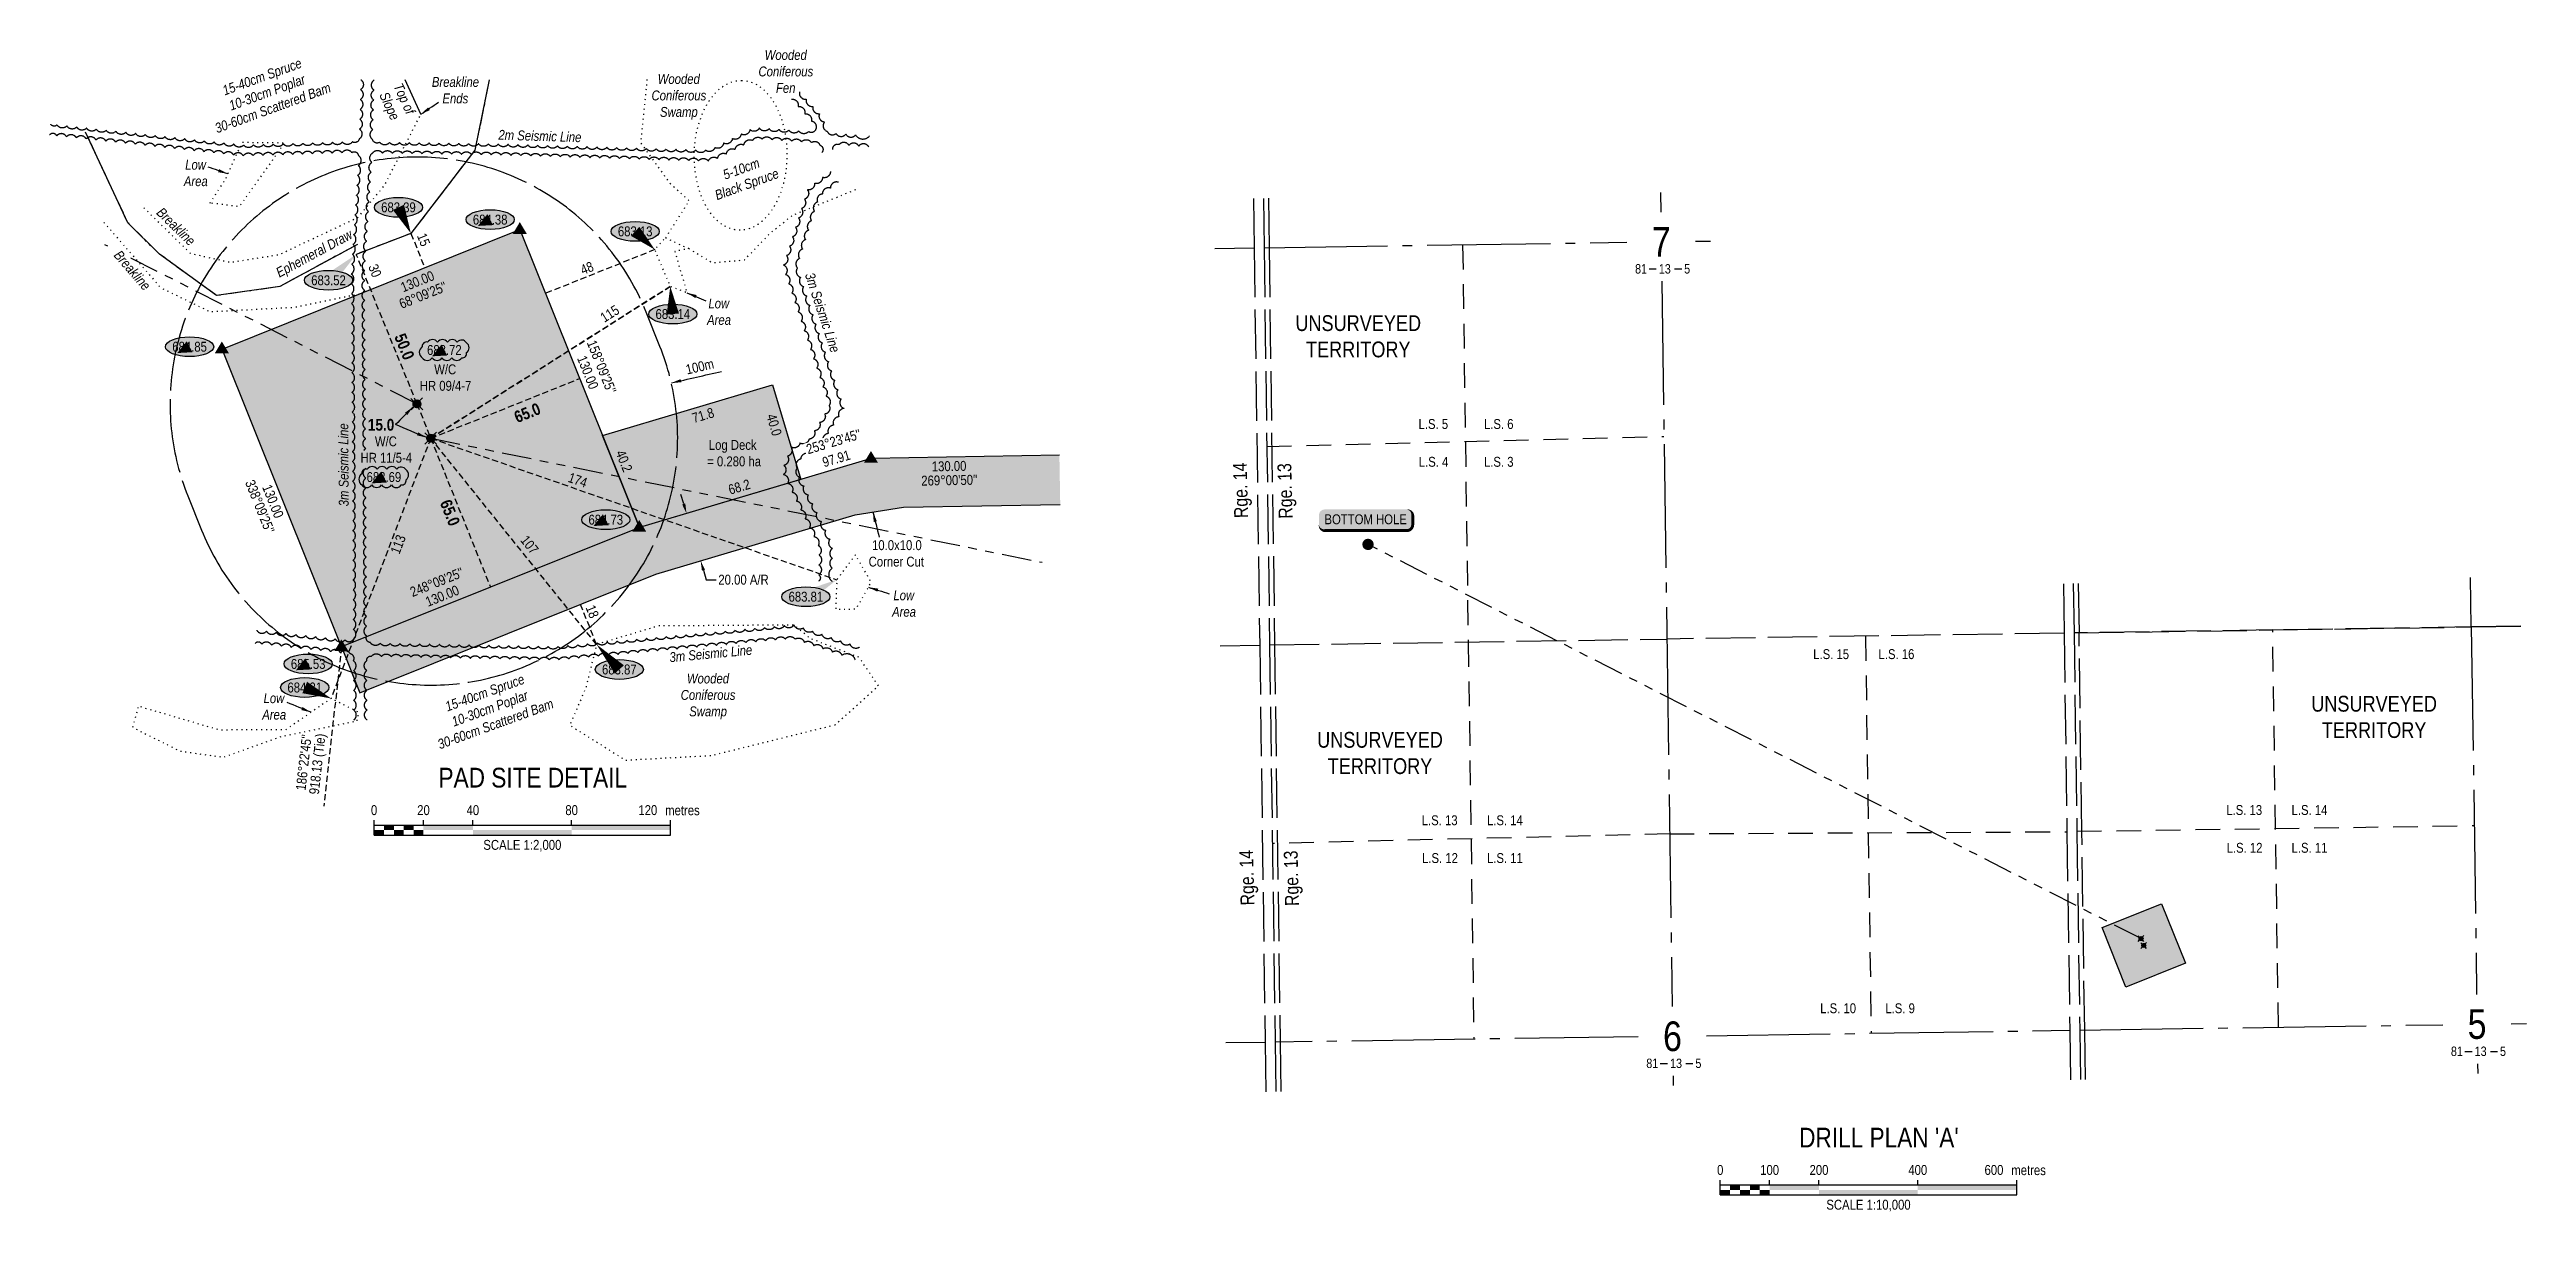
# Model space of a CAD drawing. Extents: x 560047 to 564966, y 6203492 to 6208175.
# Drawn here: x 560492 to 562999, y 6203492 to 6204668 of the extents above; entities that cross this region are included whole.
import ezdxf
from ezdxf.enums import TextEntityAlignment as Align

# ---------------------------------------------------------------- set-up
doc = ezdxf.new("R2010")
doc.units = 0
doc.header["$LTSCALE"] = 5
doc.header["$PDSIZE"] = 0.5
for name, pattern in [('0', [1, 1, 0]), ('foc-BUFFER', [16.75, 15, -1.75]), ('foc-DRILLPATH', [14.75, 6, -1.75, 1.75, -1.75, 1.75, -1.75]), ('foc-LSD', [8, 5, -3]), ('foc-QUARTERLINE', [33, 25, -3, 2, -3]), ('foc-SEISMIC', [20.5, 15, -1, 0.5, -1, 0.5, -1, 0.5, -1]), ('foc-TIELINE', [1.875, 1.25, -0.625]), ('foc-TOPO', [1, 0.2, -0.8]), ('foc-TOPO-ephemeral', [6.25, 3.125, -0.625, 0.625, -0.625, 0.625, -0.625]), ('foc-UNSURVEYED', [12.5, 10, -2.5])]:
    doc.linetypes.add(name, pattern=pattern)
doc.layers.get('Defpoints').update_dxf_attribs({"color": 9})
for name, color, linetype in [('10', 1, 'Continuous'), ('9', 3, 'Continuous'), ('AS-SEISMIC', 224, 'foc-SEISMIC'), ('AUX-BUFFER', 7, 'foc-BUFFER'), ('CG-NOTES', 7, 'Continuous'), ('D-TXT', 6, 'Continuous'), ('DETAIL-T', 7, 'Continuous'), ('L-2', 7, 'Continuous'), ('L-BD', 7, 'Continuous'), ('L-BD1', 253, 'Continuous'), ('L-MON', 1, 'Continuous'), ('L-SECLBL', 7, 'Continuous'), ('L-SECQ', 8, 'foc-QUARTERLINE'), ('L-SECTION-LSD', 7, 'foc-LSD'), ('L-TIE', 7, 'foc-TIELINE'), ('L-UNS-T', 3, 'Continuous'), ('L-USEC', 7, 'foc-UNSURVEYED'), ('P-ELEVATION', 7, 'Continuous'), ('P-PDRILLPATH', 12, 'foc-DRILLPATH'), ('P-PROPOSED', 10, 'Continuous'), ('P-PROPOSED-H', 21, 'Continuous'), ('P-TEMP-H', 41, 'Continuous'), ('P-TEMP_LOG DECK', 46, 'Continuous'), ('P-TXT', 4, 'Continuous'), ('T-BUSH', 110, '0'), ('T-BUSH-T', 110, 'Continuous'), ('T-DRAW', 143, 'foc-TOPO-ephemeral'), ('T-GENERAL', 48, 'foc-TOPO'), ('T-LOW-AREA', 48, 'foc-TOPO'), ('T-LOW-AREA-T', 48, 'Continuous'), ('T-SLOPE', 48, 'Continuous'), ('T-TIE', 201, 'foc-TIELINE'), ('T-WATER-T', 170, 'Continuous')]:
    doc.layers.add(name, color=color, linetype=linetype)
doc.layers.add('T-TEXT', color=48, linetype='Continuous', lineweight=18)
doc.layers.add('T-TIE-T', color=201, linetype='Continuous', lineweight=18)
doc.styles.add('100L', font='ARIALN.TTF', dxfattribs={"height": 11})
doc.styles.add('80', font='ARIALN.TTF', dxfattribs={"height": 10})
doc.styles.add('80CG', font='ARIALN.TTF', dxfattribs={"height": 10})
doc.styles.add('80L', font='ARIALN.TTF', dxfattribs={"height": 10})
doc.styles.add('BOLD', font='ARIALNB.TTF')
doc.styles.add('foc-LtypeFont', font='ARIALN.TTF', dxfattribs={"height": 7.35})
doc.styles.add('SIMPLEX', font='ARIALN.TTF')
doc.linetypes.add('foc-TOPO-flowdirection-NOLINE', pattern='A,0,[">",foc-LtypeFont,S=0.3,R=0,X=0,Y=-0.945],-20,[">",foc-LtypeFont,S=0.3,R=0,X=0,Y=-0.945],0', length=20)
doc.dimstyles.new('CG2011', dxfattribs={"dimscale": 5, "dimtxt": 9, "dimasz": 2, "dimexe": 0.2, "dimexo": 0.0625, "dimgap": 0.5, "dimtad": 0, "dimtih": 1, "dimtoh": 1, "dimzin": 0, "dimdsep": 46, "dimtxsty": '80CG', "dimcen": 0.1, "dimse1": 1, "dimse2": 1, "dimclrd": 256, "dimclrt": 256, "dimaunit": 1, "dimadec": 4, "dimazin": 0, "dimtfac": 0.06, "dimtofl": 0, "dimtmove": 0, "dimatfit": 1, "dimfxl": 0.2, "dimtolj": 1, "dimtzin": 0, "dimlwd": -1, "dimarcsym": 0})
doc.dimstyles.new('Compass 5 000', dxfattribs={"dimscale": 5, "dimtxt": 9, "dimasz": 2, "dimexe": 0.2, "dimexo": 0.0625, "dimgap": 0.5, "dimtad": 0, "dimtih": 1, "dimtoh": 1, "dimzin": 0, "dimdsep": 46, "dimtxsty": '80CG', "dimcen": 0.1, "dimse1": 1, "dimse2": 1, "dimclrd": 256, "dimclrt": 256, "dimaunit": 1, "dimadec": 4, "dimazin": 0, "dimtfac": 0.06, "dimtofl": 0, "dimtmove": 0, "dimatfit": 1, "dimfxl": 0.2, "dimtolj": 1, "dimtzin": 0, "dimlwd": -1, "dimarcsym": 0})

msp = doc.modelspace()

# ---------------------------------------------------------------- texts
at = {"layer": 'AS-SEISMIC', "char_height": 9.99546, "attachment_point": 1, "style": '80L'}
for s, insert, rotation in [('{\\fArial Narrow|b0|i1|c0|p34;2m Seismic Line}', (560946.4, 6204586.93), 358.300354), ('{\\fArial Narrow|b0|i1|c0|p34;3m Seismic Line}', (561265.77, 6204443.407), 288.375877), ('{\\fArial Narrow|b0|i1|c0|p34;3m Seismic Line}', (560784.766, 6204205.775), 90.348056), ('{\\fArial Narrow|b0|i1|c0|p34;3m Seismic Line}', (561118.88, 6204057.913), 5.259555)]:
    msp.add_mtext_dynamic_manual_height_columns(s, width=83.78246, gutter_width=49.955, heights=[0], dxfattribs=dict(at, insert=insert, rotation=rotation))
at = {"layer": 'AUX-BUFFER', "insert": (561134.954, 6204348.946), "char_height": 9.9955, "attachment_point": 1, "rotation": 12.952949, "style": '80L'}
msp.add_mtext_dynamic_manual_height_columns('100m', width=6.8407, gutter_width=44.959, heights=[0], dxfattribs=at)
at = {"layer": 'D-TXT', "color": 3, "char_height": 13.9936, "attachment_point": 1, "rotation": 91.421265, "style": '80L'}
for s, width, insert in [('Rge. 14', 73.68835, (561690.942, 6204193.708)), ('Rge. 13', 63.80317, (561735.984, 6204193.117)), ('Rge. 14', 73.68835, (561697.35, 6203801.596)), ('Rge. 13', 63.80317, (561742.392, 6203801.005))]:
    msp.add_mtext_dynamic_manual_height_columns(s, width=width, gutter_width=47.457, heights=[0], dxfattribs=dict(at, insert=insert))
at = {"layer": 'DETAIL-T', "color": 3, "char_height": 19.99093, "attachment_point": 5, "style": '80CG'}
for s, insert, width in [('PAD SITE DETAIL', (560981.017, 6203930.991), 223.75647), ("DRILL PLAN 'A'", (562343.33, 6203566.727), 236.70224)]:
    msp.add_mtext(s, dxfattribs=dict(at, insert=insert, width=width))
at = {"layer": 'L-BD', "color": 3, "style": 'BOLD'}
for s, rotation, p in [('50.0', 291.846771, (560840.652, 6204377.662)), ('65.0', 21.846771, (560965.316, 6204289.934)), ('65.0', 291.846771, (560886.791, 6204209.465))]:
    msp.add_text(s, height=11.9946, rotation=rotation, dxfattribs=at).set_placement(p)
msp.add_text('15.0', height=11.9946, dxfattribs=at).set_placement((560814.119, 6204282.372))
at = {"layer": 'L-BD', "style": '80L'}
for s, height, rotation, p in [("269°00'50''", 9.99546, 1.0082, (561402.571, 6204232.253)), ('130.00', 9.9955, 1.0082, (561402.321, 6204246.495)), ("186°22'45''", 9.99546, 83.6206, (560749.228, 6203946.52)), ('918.13 (Tie)', 9.99546, 83.6206, (560764.128, 6203944.854))]:
    msp.add_text(s, height=height, rotation=rotation, dxfattribs=at).set_placement(p, align=Align.MIDDLE)
at = {"layer": 'L-BD1', "style": '80L'}
for s, height, rotation, p in [('130.00', 9.9955, 21.846743, (560864.274, 6204433.536)), ("68°09'25''", 9.9955, 21.846743, (560869.854, 6204419.62)), ("158°09'25''", 9.99546, 291.8468, (561050.723, 6204346.961)), ('130.00', 9.9955, 291.8468, (561036.806, 6204341.381)), ('97.91', 9.9955, 16.5864, (561288.187, 6204254.169)), ("338°09'25''", 9.99546, 291.8468, (560704.92, 6204205.585)), ('130.00', 9.9955, 291.8468, (560718.14, 6204210.885)), ("248°09'25''", 9.99546, 21.8468, (560883.832, 6204129.08)), ('130.00', 9.9955, 21.8468, (560889.411, 6204115.164))]:
    msp.add_text(s, height=height, rotation=rotation, dxfattribs=at).set_placement(p, align=Align.MIDDLE)
at = {"layer": 'L-UNS-T', "color": 3, "char_height": 15.99266, "attachment_point": 5, "style": '80L'}
for insert in [(561816.405, 6204377.833), (562844.488, 6203992.509), (561838.432, 6203955.993)]:
    msp.add_mtext_dynamic_manual_height_columns('UNSURVEYED TERRITORY', width=126.29909, gutter_width=47.457, heights=[0], dxfattribs=dict(at, insert=insert))
at = {"layer": 'P-TEMP_LOG DECK', "style": '80L'}
for s, rotation, p in [('71.8', 16.58632, (561153.337, 6204297.96)), ('40.0', 286.58632, (561225.319, 6204288.274)), ('40.2', 291.8468, (561073.437, 6204251.638)), ('68.2', 16.5864, (561190.011, 6204225.503))]:
    msp.add_text(s, height=9.9955, rotation=rotation, dxfattribs=at).set_placement(p, align=Align.MIDDLE)
at = {"layer": 'P-TEMP_LOG DECK', "insert": (561142.255, 6204272.967), "char_height": 9.99546, "attachment_point": 1, "style": '80L'}
msp.add_mtext_dynamic_manual_height_columns('\\pi16.93039;Log Deck\\P\\pi12.12357; = 0.280 ha', width=81.37673, gutter_width=49.955, heights=[0], dxfattribs=at)
at = {"layer": 'P-TXT', "char_height": 9.99546, "attachment_point": 1, "style": '80L'}
for s, width, insert in [('\\pi15.0534;W/C\\P\\pi0.48975;HR 09/4-7', 51.73409, (560866.203, 6204349.466)), ('\\pi15.04317;W/C\\P\\pi0.48975;HR 11/5-4', 51.71364, (560806.207, 6204276.621)), ('\\pi3.74296;10.0x10.0\\P\\pi0.31;Corner Cut', 55.99732, (561320.617, 6204171.489))]:
    msp.add_mtext_dynamic_manual_height_columns(s, width=width, gutter_width=49.955, heights=[0], dxfattribs=dict(at, insert=insert))
at = {"layer": 'T-BUSH-T', "insert": (561158.211, 6204540.604), "char_height": 9.99546, "attachment_point": 1, "rotation": 20, "style": '80L'}
msp.add_mtext_dynamic_manual_height_columns('\\pi15.02791;{\\fArial Narrow|b0|i1|c0|p34;5-10cm \\P\\pi0.28358;Black Spruce}', width=67.24904, gutter_width=49.955, heights=[0], dxfattribs=at)
at = {"layer": 'T-LOW-AREA-T', "char_height": 9.99546, "attachment_point": 1, "style": '80L'}
for insert in [(560627.853, 6204556.595), (561157.374, 6204416.167), (561344.598, 6204120.71), (560707.193, 6204016.546)]:
    msp.add_mtext_dynamic_manual_height_columns('\\pi1.40475;{\\fArial Narrow|b0|i1|c0|p34;Low \\P\\pi0.04452;Area}', width=24.05497, gutter_width=49.955, heights=[0], dxfattribs=dict(at, insert=insert))
at = {"layer": 'T-TEXT', "char_height": 9.99546, "attachment_point": 1, "style": '80L'}
for s, width, insert in [('\\pi6.8215;{\\fArial Narrow|b0|i1|c0|p34;Wooded \\P\\pi0.55558;Coniferous \\P\\pi18.25901;Fen}', 55.41804, (561208.892, 6204667.699)), ('\\pi0.28806;{\\fArial Narrow|b0|i1|c0|p34;Breakline\\P\\pi11.00284;Ends}', 47.52616, (560878.594, 6204640.393)), ('\\pi6.8215;{\\fArial Narrow|b0|i1|c0|p34;Wooded \\P\\pi0.55558;Coniferous \\P\\pi9.14991;Swamp}', 55.41804, (561100.641, 6204643.401)), ('\\pi6.8215;{\\fArial Narrow|b0|i1|c0|p34;Wooded \\P\\pi0.55558;Coniferous \\P\\pi9.14991;Swamp}', 55.41804, (561130.195, 6204036.527))]:
    msp.add_mtext_dynamic_manual_height_columns(s, width=width, gutter_width=49.955, heights=[0], dxfattribs=dict(at, insert=insert))
for s, width, insert, rotation in [('\\pi0.75475;{\\fArial Narrow|b0|i1|c0|p34;Top of \\P\\pi2.92635;Slope}', 34.03908, (560848.555, 6204636.001), 294.519328), ('\\pi4.234;{\\fArial Narrow|b0|i1|c0|p34;Breakline}', 55.41804, (560603.455, 6204512.309), 315.58565)]:
    msp.add_mtext_dynamic_manual_height_columns(s, width=width, gutter_width=49.955, heights=[0], dxfattribs=dict(at, insert=insert, rotation=rotation))
at = {"layer": 'T-TIE-T', "char_height": 9.9955, "attachment_point": 1, "style": '80L'}
for s, insert, rotation in [('15', (560872.845, 6204483.474), 291.846771), ('30', (560823.583, 6204452.156), 291.846771), ('48', (561028.13, 6204449.245), 21.846771), ('115', (561048.174, 6204399.971), 32.379742), ('174', (561019.215, 6204240.23), 340.789926), ('113', (560836.629, 6204160.172), 69.035548), ('107', (560975.705, 6204177.443), 308.787743), ('18', (561043.587, 6204107.053), 291.846771)]:
    msp.add_mtext_dynamic_manual_height_columns(s, width=21.77191, gutter_width=49.955, heights=[0], dxfattribs=dict(at, insert=insert, rotation=rotation))
at = {"layer": 'T-WATER-T', "insert": (560719.882, 6204445.973), "char_height": 9.99546, "attachment_point": 1, "rotation": 28.470758, "style": '80L'}
msp.add_mtext_dynamic_manual_height_columns('{\\fArial Narrow|b0|i1|c0|p34;Ephemeral Draw}', width=85.94966, gutter_width=49.955, heights=[0], dxfattribs=at)

# ---------------------------------------------------------------- blocks, each defined once
blk = doc.blocks.new('STRIA')
blk.add_hatch(color=255).paths.add_polyline_path([(-0.04, 1.52), (-1.47, -0.87), (1.39, -0.87)])
blk = doc.blocks.new('STRIAA')
blk.add_blockref('STRIA', (0, 0))
blk = doc.blocks.new('STRIB')
at = {"color": 1}
blk.add_solid([(-1.12, -0.67), (-0.04, 1.13), (1.04, -0.67)], dxfattribs=at)
blk = doc.blocks.new('STRIBB')
blk.add_blockref('STRIB', (0, 0))
blk = doc.blocks.new('STRICC')
for name in ['STRIAA', 'STRIBB']:
    blk.add_blockref(name, (0, 0))
blk = doc.blocks.new('fdspike')
blk.add_blockref('STRICC', (0, 0))
blk = doc.blocks.new('TRIA')
blk.add_hatch(color=255).paths.add_polyline_path([(-0.04, 1.52), (-1.47, -0.87), (1.39, -0.87)])
blk = doc.blocks.new('TRIAA')
blk.add_blockref('TRIA', (0, 0))
blk = doc.blocks.new('TRIB')
at = {"color": 1}
blk.add_lwpolyline([(-1.12, -0.67), (-0.04, 1.13), (1.04, -0.67)], close=True, dxfattribs=at)
blk = doc.blocks.new('TRIBB')
blk.add_blockref('TRIB', (0, 0))
blk = doc.blocks.new('TRICC')
for name in ['TRIAA', 'TRIBB']:
    blk.add_blockref(name, (0, 0))
blk = doc.blocks.new('plspike')
blk.add_blockref('TRICC', (0, 0))
blk = doc.blocks.new('WC')
at = {"layer": 'L-MON'}
h = blk.add_hatch(color=255, dxfattribs=at)
h.dxf.hatch_style = 1
edge = h.paths.add_edge_path()
edge.add_arc((0, 0), 0.9, 0, 360)
at = {"layer": 'L-MON', "color": 240, "flags": 128}
for points in [[(-0.62, 0.5), (-1.23, 1.12)], [(0.52, 0.61), (1.13, 1.21)], [(-1.18, -1.18), (-0.56, -0.57)], [(1.16, -1.18), (0.56, -0.57)]]:
    blk.add_lwpolyline(points, dxfattribs=at)
at = {"layer": 'L-MON', "color": 240}
for radius in [0.8, 0.373]:
    blk.add_circle((0, 0), radius, dxfattribs=at)
blk = doc.blocks.new('*D45')
at = {"layer": 'Defpoints', "color": 0, "transparency": 16777216}
for p in [(561140.5, 6204199.7), (561150.9, 6204150.7), (561154.7, 6204151.8)]:
    blk.add_point(p, dxfattribs=at)
at = {"layer": 'P-TXT', "transparency": 16777216}
for p, q in [((561133.8, 6204208.2), (561130.9, 6204217.8)), ((561153.8, 6204141.1), (561156.6, 6204131.5)), ((561156.6, 6204131.5), (561166.6, 6204131.5))]:
    blk.add_line(p, q, dxfattribs=at)
for points in [[(561135.4, 6204208.7), (561132.2, 6204207.7), (561136.6, 6204198.6)], [(561155.4, 6204141.6), (561152.2, 6204140.6), (561150.9, 6204150.7)]]:
    blk.add_solid(points, dxfattribs=at)
at = {"layer": 'P-TXT', "transparency": 16777216, "insert": (561194.3, 6204131.5), "char_height": 10, "attachment_point": 5, "style": '80CG'}
blk.add_mtext('\\A1;20.00 A/R', dxfattribs=at)
blk = doc.blocks.new('*U43')
at = {"color": 0}
for p, q in [((-150, 0), (-150, 15)), ((-150, 10), (150.2, 10)), ((-150, 0), (150.2, 0)), ((-100, 10), (-100, 15)), ((-50, 10), (-50, 15)), ((50, 10), (50, 15)), ((150.2, 0), (150.2, 15))]:
    blk.add_line(p, q, dxfattribs=at)
for points in [[(-150, 5), (-140, 5), (-150, 0), (-140, 0)], [(-140, 10), (-130, 10), (-140, 5), (-130, 5)], [(-130, 5), (-120, 5), (-130, 0), (-120, 0)], [(-120, 10), (-110, 10), (-120, 5), (-110, 5)], [(-110, 5), (-100, 5), (-110, 0), (-100, 0)], [(-100, 10), (-50, 10), (-100, 5), (-50, 5)], [(-50, 5), (50, 5), (-50, 0), (50, 0)], [(50, 10), (150.2, 10), (50, 5), (150.2, 5)]]:
    blk.add_solid(points, dxfattribs=at)
at = {"color": 0, "style": '80'}
blk.add_text('metres', height=10, dxfattribs=at).set_placement((162.2, 20), align=Align.CENTER)
at = {"color": 0, "char_height": 10, "style": '80'}
for s, insert, attachment_point in [('0', (-150, 30.2), 2), ('20', (-100, 30.2), 2), ('40', (-50, 30.2), 2), ('80', (50, 30.2), 2), ('120', (136.7, 30.2), 3), ('SCALE 1:2,000', (0.1, -5), 2)]:
    blk.add_mtext(s, dxfattribs=dict(at, insert=insert, attachment_point=attachment_point))
blk = doc.blocks.new('we')
at = {"layer": 'P-ELEVATION'}
h = blk.add_hatch(color=111, dxfattribs=at)
h.dxf.hatch_style = 1
edge = h.paths.add_edge_path()
edge.add_ellipse((0, 0), major_axis=(-24.4, 0), ratio=0.410256, start_angle=0, end_angle=360)
at = {"layer": 'P-ELEVATION', "color": 7, "flags": 128}
blk.add_lwpolyline([(0, 0, 12.5, 0, 0), (-12.4, -6.4, 0, 0, 0)], format="xyseb", dxfattribs=at)
at = {"layer": 'P-ELEVATION', "color": 7}
blk.add_ellipse((0, 0), major_axis=(-24.4, 0), ratio=0.410256, dxfattribs=at)
at = {"layer": 'P-ELEVATION', "style": '80'}
blk.add_attdef('ELEVATION', text='', height=10, dxfattribs=at).set_placement((0, 0), align=Align.MIDDLE_CENTER)
blk = doc.blocks.new('wa')
at = {"layer": 'P-ELEVATION'}
h = blk.add_hatch(color=111, dxfattribs=at)
h.dxf.hatch_style = 1
edge = h.paths.add_edge_path()
edge.add_arc((-17.4, -4.5), 6.1, 215, 325)
edge.add_arc((-7.4, -4.5), 6.1, 215, 325)
edge.add_arc((2.6, -4.5), 6.1, 215, 325)
edge.add_arc((12.7, -4.5), 6.1, 215, 325)
edge.add_arc((18.1, -3.7), 4.32, 263.4336, 373.4336)
edge.add_arc((18.8, 2.3), 6.1, 305, 415)
edge.add_arc((17.5, 4.4), 5.69, 30.6955, 140.6955)
edge.add_arc((8.1, 4.5), 6.1, 35, 145)
edge.add_arc((-1.9, 4.5), 6.1, 35, 145)
edge.add_arc((-11.9, 4.5), 6.1, 35, 145)
edge.add_arc((-18, 3.8), 4.33, 75.4261, 185.4261)
edge.add_arc((-18.4, -2.3), 6.96, 125, 235)
at = {"color": 240, "flags": 128}
blk.add_lwpolyline([(-22.4, -8, 0.520567), (-12.3, -8, 0.520567), (-2.4, -8, 0.520567), (7.6, -8, 0.520567), (17.6, -8, 0.520567), (22.4, -2.7, 0.520567), (22.4, 7.3, 0.520567), (13.1, 8, 0.520567), (3.1, 8, 0.520567), (-6.9, 8, 0.520567), (-16.9, 8, 0.520567), (-22.4, 3.4, 0.520567)], format="xyb", close=True, dxfattribs=at)
at = {"layer": 'P-ELEVATION', "color": 240, "flags": 128}
blk.add_lwpolyline([(0, 0, 12.5, 0, 0), (-12.4, -6.4, 0, 0, 0)], format="xyseb", dxfattribs=at)
at = {"layer": 'P-ELEVATION', "color": 240, "style": '80'}
blk.add_attdef('ELEVATION', text='', height=10, dxfattribs=at).set_placement((0, 0), align=Align.MIDDLE_CENTER)
blk = doc.blocks.new('*U46')
at = {"layer": 'P-ELEVATION'}
h = blk.add_hatch(color=111, dxfattribs=at)
h.dxf.hatch_style = 1
edge = h.paths.add_edge_path()
edge.add_ellipse((0, 0), major_axis=(-24.4, 0), ratio=0.410256, start_angle=0, end_angle=360)
at = {"layer": 'P-ELEVATION', "color": 7, "flags": 128}
blk.add_lwpolyline([(0, 0, 12.5, 0, 0), (12.6, -26.4, 0, 0, 0)], format="xyseb", dxfattribs=at)
at = {"layer": 'P-ELEVATION', "color": 7}
blk.add_ellipse((0, 0), major_axis=(-24.4, 0), ratio=0.410256, dxfattribs=at)
at = {"layer": 'P-ELEVATION', "style": '80'}
blk.add_attdef('ELEVATION', text='', height=10, dxfattribs=at).set_placement((0, 0), align=Align.MIDDLE_CENTER)
blk = doc.blocks.new('*U47')
at = {"layer": 'P-ELEVATION'}
h = blk.add_hatch(color=111, dxfattribs=at)
h.dxf.hatch_style = 1
edge = h.paths.add_edge_path()
edge.add_ellipse((0, 0), major_axis=(-24.4, 0), ratio=0.410256, start_angle=0, end_angle=360)
at = {"layer": 'P-ELEVATION', "color": 7, "flags": 128}
blk.add_lwpolyline([(0, 0, 12.5, 0, 0), (28.1, 26.2, 0, 0, 0)], format="xyseb", dxfattribs=at)
at = {"layer": 'P-ELEVATION', "color": 7}
blk.add_ellipse((0, 0), major_axis=(-24.4, 0), ratio=0.410256, dxfattribs=at)
at = {"layer": 'P-ELEVATION', "style": '80'}
blk.add_attdef('ELEVATION', text='', height=10, dxfattribs=at).set_placement((0, 0), align=Align.MIDDLE_CENTER)
blk = doc.blocks.new('*U48')
at = {"layer": 'P-ELEVATION'}
h = blk.add_hatch(color=111, dxfattribs=at)
h.dxf.hatch_style = 1
edge = h.paths.add_edge_path()
edge.add_ellipse((0, 0), major_axis=(-24.4, 0), ratio=0.410256, start_angle=0, end_angle=360)
at = {"layer": 'P-ELEVATION', "color": 7, "flags": 128}
blk.add_lwpolyline([(0, 0, 12.5, 0, 0), (19.9, -18.5, 0, 0, 0)], format="xyseb", dxfattribs=at)
at = {"layer": 'P-ELEVATION', "color": 7}
blk.add_ellipse((0, 0), major_axis=(-24.4, 0), ratio=0.410256, dxfattribs=at)
at = {"layer": 'P-ELEVATION', "style": '80'}
blk.add_attdef('ELEVATION', text='', height=10, dxfattribs=at).set_placement((0, 0), align=Align.MIDDLE_CENTER)
blk = doc.blocks.new('*U49')
at = {"layer": 'P-ELEVATION'}
h = blk.add_hatch(color=111, dxfattribs=at)
h.dxf.hatch_style = 1
edge = h.paths.add_edge_path()
edge.add_ellipse((0, 0), major_axis=(-24.4, 0), ratio=0.410256, start_angle=0, end_angle=360)
at = {"layer": 'P-ELEVATION', "color": 7, "flags": 128}
blk.add_lwpolyline([(0, 0, 12.5, 0, 0), (-2.6, 28, 0, 0, 0)], format="xyseb", dxfattribs=at)
at = {"layer": 'P-ELEVATION', "color": 7}
blk.add_ellipse((0, 0), major_axis=(-24.4, 0), ratio=0.410256, dxfattribs=at)
at = {"layer": 'P-ELEVATION', "style": '80'}
blk.add_attdef('ELEVATION', text='', height=10, dxfattribs=at).set_placement((0, 0), align=Align.MIDDLE_CENTER)
blk = doc.blocks.new('*U50')
at = {"layer": 'P-ELEVATION'}
h = blk.add_hatch(color=111, dxfattribs=at)
h.dxf.hatch_style = 1
edge = h.paths.add_edge_path()
edge.add_ellipse((0, 0), major_axis=(-24.4, 0), ratio=0.410256, start_angle=0, end_angle=360)
at = {"layer": 'P-ELEVATION', "color": 7, "flags": 128}
blk.add_lwpolyline([(0, 0, 12.5, 0, 0), (31.4, 17.2, 0, 0, 0)], format="xyseb", dxfattribs=at)
at = {"layer": 'P-ELEVATION', "color": 7}
blk.add_ellipse((0, 0), major_axis=(-24.4, 0), ratio=0.410256, dxfattribs=at)
at = {"layer": 'P-ELEVATION', "style": '80'}
blk.add_attdef('ELEVATION', text='', height=10, dxfattribs=at).set_placement((0, 0), align=Align.MIDDLE_CENTER)
blk = doc.blocks.new('*U51')
at = {"layer": 'P-ELEVATION'}
h = blk.add_hatch(color=111, dxfattribs=at)
h.dxf.hatch_style = 1
edge = h.paths.add_edge_path()
edge.add_ellipse((0, 0), major_axis=(-24.4, 0), ratio=0.410256, start_angle=0, end_angle=360)
at = {"layer": 'P-ELEVATION', "color": 7, "flags": 128}
blk.add_lwpolyline([(0, 0, 12.5, 0, 0), (-23, 25.3, 0, 0, 0)], format="xyseb", dxfattribs=at)
at = {"layer": 'P-ELEVATION', "color": 7}
blk.add_ellipse((0, 0), major_axis=(-24.4, 0), ratio=0.410256, dxfattribs=at)
at = {"layer": 'P-ELEVATION', "style": '80'}
blk.add_attdef('ELEVATION', text='', height=10, dxfattribs=at).set_placement((0, 0), align=Align.MIDDLE_CENTER)
blk = doc.blocks.new('*U52')
at = {"layer": 'P-ELEVATION'}
h = blk.add_hatch(color=111, dxfattribs=at)
h.dxf.hatch_style = 1
edge = h.paths.add_edge_path()
edge.add_ellipse((0, 0), major_axis=(-24.4, 0), ratio=0.410256, start_angle=0, end_angle=360)
at = {"layer": 'P-ELEVATION', "color": 7, "flags": 128}
blk.add_lwpolyline([(0, 0, 12.5, 0, 0), (26.6, -11.1, 0, 0, 0)], format="xyseb", dxfattribs=at)
at = {"layer": 'P-ELEVATION', "color": 7}
blk.add_ellipse((0, 0), major_axis=(-24.4, 0), ratio=0.410256, dxfattribs=at)
at = {"layer": 'P-ELEVATION', "style": '80'}
blk.add_attdef('ELEVATION', text='', height=10, dxfattribs=at).set_placement((0, 0), align=Align.MIDDLE_CENTER)
blk = doc.blocks.new('L-SECLBL')
at = {"layer": '9', "color": 7}
for p, q in [((-5.1, -27.8), (-12.3, -27.8)), ((20.7, -27.8), (13.5, -27.8))]:
    blk.add_line(p, q, dxfattribs=at)
at = {"layer": '10', "color": 2, "style": 'SIMPLEX'}
blk.add_attdef('SEC', text='', height=30, dxfattribs=at).set_placement((0, 0), align=Align.MIDDLE)
at = {"layer": '10', "color": 5, "style": '80L'}
blk.add_attdef('TWP', text='', height=9.5, dxfattribs=at).set_placement((-14.4, -27.4), align=Align.MIDDLE_RIGHT)
blk.add_attdef('RGE', text='', height=9.5, dxfattribs=at).set_placement((3.6, -27.4), align=Align.MIDDLE_CENTER)
blk.add_attdef('MER', text='', height=9.5, dxfattribs=at).set_placement((23.2, -27.4), align=Align.MIDDLE_LEFT)
blk = doc.blocks.new('plbh')
at = {"layer": 'L-MON'}
h = blk.add_hatch(color=255, dxfattribs=at)
h.dxf.hatch_style = 1
edge = h.paths.add_edge_path()
edge.add_arc((0, 0), 1.16, 0, 360)
h = blk.add_hatch(color=256, dxfattribs=at)
h.dxf.hatch_style = 1
h.paths.add_polyline_path([(-0.96, 0, 1), (0.96, 0, 1)])
h.paths.add_polyline_path([(0.91, 0, -1), (-0.91, 0, -1)], flags=16)
h.paths.add_polyline_path([(0.45, 0, -1), (-0.45, 0, -1)], flags=0)
h = blk.add_hatch(color=256, dxfattribs=at)
h.dxf.hatch_style = 1
h.paths.add_polyline_path([(-0.45, 0, 1), (0.45, 0, 1)])
h.paths.add_polyline_path([(0.4, 0, -1), (-0.4, 0, -1)], flags=16)
at = {"layer": 'L-MON', "color": 240}
for radius in [0.96, 0.91, 0.45, 0.4]:
    blk.add_circle((0, 0), radius, dxfattribs=at)
blk = doc.blocks.new('*U59')
h = blk.add_hatch(color=255)
edge = h.paths.add_edge_path()
edge.add_line((-41.5, -11.5), (41.5, -11.5))
edge.add_arc((41.5, -5.5), 6, 270, 360)
edge.add_line((47.5, -5.5), (47.5, 4))
edge.add_arc((41.5, 4), 6, 0, 90)
edge.add_line((41.5, 10), (-41.5, 10))
edge.add_arc((-41.5, 4), 6, 90, 180)
edge.add_line((-47.5, 4), (-47.5, -5.5))
edge.add_arc((-41.5, -5.5), 6, 180, 270)
at = {"color": 14, "flags": 128}
blk.add_lwpolyline([(-41.5, -11.5, 3, 3, 0), (41.5, -11.5, 3, 3, 0.414214), (47.5, -5.5, 3, 3, 0), (47.5, 4, 3, 0, 0.414214), (41.5, 10, 0, 0, 0), (-41.5, 10, 0, 0, 0.414214), (-47.5, 4, 0, 0, 0), (-47.5, -5.5, 0, 3, 0.414214)], format="xyseb", close=True, dxfattribs=at)
at = {"color": 14, "style": '80'}
blk.add_attdef('ENTER_TEXT_001', (-26.8, -4.9), '', height=10, dxfattribs=at)
blk = doc.blocks.new('*U44')
at = {"color": 0}
for p, q in [((-150, 0), (-150, 15)), ((-150, 10), (150.2, 10)), ((-150, 0), (150.2, 0)), ((-100, 10), (-100, 15)), ((-50, 10), (-50, 15)), ((50, 10), (50, 15)), ((150.2, 0), (150.2, 15))]:
    blk.add_line(p, q, dxfattribs=at)
for points in [[(-150, 5), (-140, 5), (-150, 0), (-140, 0)], [(-140, 10), (-130, 10), (-140, 5), (-130, 5)], [(-130, 5), (-120, 5), (-130, 0), (-120, 0)], [(-120, 10), (-110, 10), (-120, 5), (-110, 5)], [(-110, 5), (-100, 5), (-110, 0), (-100, 0)], [(-100, 10), (-50, 10), (-100, 5), (-50, 5)], [(-50, 5), (50, 5), (-50, 0), (50, 0)], [(50, 10), (150.2, 10), (50, 5), (150.2, 5)]]:
    blk.add_solid(points, dxfattribs=at)
at = {"color": 0, "style": '80'}
blk.add_text('metres', height=10, dxfattribs=at).set_placement((162.2, 20), align=Align.CENTER)
at = {"color": 0, "char_height": 10, "style": '80'}
for s, insert, attachment_point in [('0', (-150, 30.2), 2), ('100', (-100, 30.2), 2), ('200', (-50, 30.2), 2), ('400', (50, 30.2), 2), ('600', (136.7, 30.2), 3), ('SCALE 1:10,000', (0.1, -5), 2)]:
    blk.add_mtext(s, dxfattribs=dict(at, insert=insert, attachment_point=attachment_point))

# ---------------------------------------------------------------- dimensions: what is measured, and where the dimension line sits
at = {"layer": 'P-TXT'}
dim = msp.add_linear_dim(base=(561150.901, 6204150.701), p1=(561140.478, 6204199.744), p2=(561154.745, 6204151.846), angle=286.58636, text='20.00 A/R', dimstyle='Compass 5 000', dxfattribs=at)
dim.commit()
dim.dimension.update_dxf_attribs({"geometry": '*D45', "text_midpoint": (561194.346, 6204131.533), "dimtype": 161})

# ---------------------------------------------------------------- hatches: boundary and pattern name
at = {"layer": 'P-PROPOSED-H'}
h = msp.add_hatch(color=256, dxfattribs=at)
h.dxf.hatch_style = 1
h.paths.add_polyline_path([(561088.973, 6204184.403), (560787.453, 6204063.518), (560666.567, 6204365.04), (560968.087, 6204485.925)])
h.paths.add_polyline_path([(560806.051, 6204017.13), (561105.44, 6204137.161), (561307.233, 6204197.265), (561356.167, 6204204.838), (561514.827, 6204207.63), (561513.948, 6204257.6), (561323.467, 6204254.248), (561088.973, 6204184.403), (560787.453, 6204063.518)])
h = msp.add_hatch(color=256, dxfattribs=at)
h.dxf.hatch_style = 1
h.paths.add_polyline_path([(562653.644, 6203743.19), (562593.34, 6203719.013), (562569.162, 6203779.318), (562629.466, 6203803.495)])
at = {"layer": 'P-TEMP-H'}
h = msp.add_hatch(color=256, dxfattribs=at)
h.dxf.hatch_style = 1
h.paths.add_polyline_path([(561223.672, 6204328.818), (561252.205, 6204233.022), (561088.973, 6204184.403), (561051.62, 6204277.571)])

# ---------------------------------------------------------------- linework, layer by layer
at = {"layer": 'AUX-BUFFER', "color": 251, "linetype": 'foc-BUFFER', "flags": 128}
msp.add_lwpolyline([(560645.827, 6204181.741, 1), (561109.714, 6204367.703), (561095.767, 6204402.494, 1), (560631.879, 6204216.532)], format="xyb", close=True, dxfattribs=at)
at = {"layer": 'L-SECQ'}
for p, q in [((562122.343, 6204523.578), (562122.625, 6204503.589)), ((561671.127, 6204466.839), (561711.046, 6204467.437)), ((561721.099, 6204467.588), (562088.352, 6204473.086)), ((562157.595, 6204474.122), (562173.02, 6204474.353)), ((562123.612, 6204433.628), (562128.616, 6204079.214)), ((562942.872, 6204083.645), (562942.147, 6204133.618)), ((562128.616, 6204079.214), (562133.994, 6203699.308)), ((562942.872, 6204083.645), (562948.258, 6203711.489)), ((561722.255, 6203663.159), (561682.336, 6203662.561)), ((562099.722, 6203668.805), (561732.308, 6203663.309)), ((562168.965, 6203669.84), (562536.51, 6203675.338)), ((562546.565, 6203675.489), (562913.995, 6203680.986)), ((562983.238, 6203682.022), (562998.663, 6203682.253)), ((562949.27, 6203641.528), (562949.415, 6203631.533)), ((562134.984, 6203629.346), (562135.126, 6203619.351))]:
    msp.add_line(p, q, dxfattribs=at)
at = {"layer": 'L-SECTION-LSD'}
for p, q in [((561922.073, 6204470.596), (561927.713, 6204068.448)), ((561723.899, 6204266.506), (562125.832, 6204276.409)), ((561927.713, 6204068.448), (561933.363, 6203666.316)), ((562329.738, 6204074.469), (562335.464, 6203672.331)), ((562747.625, 6203678.497), (562741.835, 6204080.633)), ((562131.517, 6203874.269), (561729.504, 6203864.367)), ((562131.517, 6203874.269), (562533.631, 6203876.408)), ((562543.681, 6203876.818), (562945.782, 6203882.576))]:
    msp.add_line(p, q, dxfattribs=at)
at = {"layer": 'L-TIE', "flags": 128}
msp.add_lwpolyline([(560787.453, 6204063.518), (560769.439, 6203902.4)], dxfattribs=at)
at = {"layer": 'L-USEC'}
for p, q in [((561710.35, 6204517.41), (561711.046, 6204467.437)), ((561720.403, 6204517.56), (561721.099, 6204467.577)), ((561725.429, 6204517.635), (561726.125, 6204467.647)), ((561711.046, 6204467.437), (561716.647, 6204065.295)), ((561721.099, 6204467.577), (561726.7, 6204065.435)), ((561726.125, 6204467.647), (561731.726, 6204065.505)), ((562530.036, 6204127.45), (562530.751, 6204077.477)), ((562540.089, 6204127.6), (562540.804, 6204077.621)), ((562545.115, 6204127.675), (562545.831, 6204077.693)), ((561676.728, 6204064.697), (561716.647, 6204065.295)), ((561716.647, 6204065.295), (561722.255, 6203663.159)), ((561726.7, 6204065.445), (562128.726, 6204071.462)), ((561726.7, 6204065.435), (561732.308, 6203663.309)), ((561731.726, 6204065.505), (561737.334, 6203663.384)), ((562530.751, 6204077.477), (562128.726, 6204071.462)), ((562530.751, 6204077.477), (562533.631, 6203876.408)), ((562540.806, 6204077.628), (562741.835, 6204080.633)), ((562741.835, 6204080.633), (562540.806, 6204077.628)), ((562540.806, 6204077.621), (562543.685, 6203876.552)), ((562548.71, 6203876.634), (562545.83, 6204077.703)), ((562741.835, 6204080.633), (562865.367, 6204082.479)), ((562865.367, 6204082.479), (562741.835, 6204080.633)), ((562865.367, 6204082.479), (562942.872, 6204083.645)), ((562942.872, 6204083.645), (562865.367, 6204082.479)), ((562942.872, 6204083.645), (562992.844, 6204084.393)), ((562992.844, 6204084.393), (562942.872, 6204083.645)), ((562533.631, 6203876.408), (562536.51, 6203675.338)), ((562543.685, 6203876.552), (562546.565, 6203675.482)), ((562551.589, 6203675.564), (562548.71, 6203876.634)), ((561722.255, 6203663.159), (561722.952, 6203613.186)), ((561732.308, 6203663.309), (561733.005, 6203613.336)), ((561737.334, 6203663.384), (561738.031, 6203613.412)), ((562536.51, 6203675.338), (562537.226, 6203625.366)), ((562546.565, 6203675.482), (562547.28, 6203625.516)), ((562552.305, 6203625.592), (562551.589, 6203675.564))]:
    msp.add_line(p, q, dxfattribs=at)
at = {"layer": 'P-PDRILLPATH'}
for p, q in [((560863.823, 6204309.513), (560547.849, 6204470.679)), ((560877.77, 6204274.722), (561496.479, 6204149.125)), ((562608.614, 6203768.212), (561826.296, 6204167.242))]:
    msp.add_line(p, q, dxfattribs=at)
at = {"layer": 'P-PROPOSED', "flags": 128}
for points in [[(561088.973, 6204184.403), (560787.453, 6204063.518), (560666.567, 6204365.04), (560968.087, 6204485.925)], [(562653.644, 6203743.19), (562593.34, 6203719.013), (562569.162, 6203779.318), (562629.466, 6203803.495)]]:
    msp.add_lwpolyline(points, close=True, dxfattribs=at)
msp.add_lwpolyline([(561513.948, 6204257.6), (561323.467, 6204254.248), (561088.973, 6204184.403), (560787.453, 6204063.518), (560806.051, 6204017.13), (561105.44, 6204137.161), (561307.233, 6204197.265), (561356.167, 6204204.838), (561514.827, 6204207.63)], dxfattribs=at)
at = {"layer": 'P-TEMP_LOG DECK', "flags": 128}
msp.add_lwpolyline([(561223.672, 6204328.818), (561252.205, 6204233.022), (561088.973, 6204184.403), (561051.62, 6204277.571)], close=True, dxfattribs=at)
at = {"layer": 'T-BUSH', "flags": 128}
for points in [[(560807.103, 6204637.614, -0.52056705), (560806.822, 6204627.623, -0.52056705), (560806.54, 6204617.631, -0.52056705), (560806.258, 6204607.64, -0.52056705), (560805.977, 6204597.648, -0.52056705), (560805.695, 6204587.657, -0.52056705), (560805.413, 6204577.665, -0.52056705), (560798.311, 6204574.794, -0.52056705), (560788.319, 6204574.668, -0.52056705), (560778.328, 6204574.354, -0.52056705), (560768.338, 6204574.039, -0.52056705), (560758.347, 6204573.725, -0.52056705), (560748.357, 6204573.41, -0.52056705), (560738.366, 6204573.096, -0.52056705), (560728.376, 6204572.781, -0.52056705), (560718.385, 6204572.467, -0.52056705), (560708.395, 6204572.152, -0.52056705), (560698.404, 6204571.838, -0.52056705), (560688.414, 6204571.523, -0.52056705), (560678.474, 6204572.533, -0.52056705), (560668.537, 6204573.615, -0.52056705), (560658.6, 6204574.696, -0.52056705), (560648.664, 6204575.778, -0.52056705), (560638.727, 6204576.86, -0.52056705), (560628.79, 6204577.941, -0.52056705), (560618.853, 6204579.023, -0.52056705), (560608.917, 6204580.104, -0.52056705), (560598.98, 6204581.186, -0.52056705), (560589.043, 6204582.267, -0.52056705), (560579.106, 6204583.349, -0.52056705), (560569.169, 6204584.43, -0.52056705), (560559.233, 6204585.512, -0.52056705), (560549.296, 6204586.593, -0.52056705), (560539.359, 6204587.675, -0.52056705), (560529.422, 6204588.756, -0.52056705), (560519.486, 6204589.838, -0.52056705), (560509.549, 6204590.92, -0.52056705), (560499.612, 6204592.001, -0.52056705), (560493.162, 6204592.703, -0.52056705)], [(561242.819, 6204617.977, -0.52056705), (561249.562, 6204610.598, -0.52056705), (561256.305, 6204603.22, -0.52056705), (561263.048, 6204595.841, -0.52056705), (561267.092, 6204586.949, -0.52056705), (561260.153, 6204585.216, -0.52056705), (561250.183, 6204585.936, -0.52056705), (561240.214, 6204586.656, -0.52056705), (561230.244, 6204587.375, -0.52056705), (561220.275, 6204588.095, -0.52056705), (561210.305, 6204588.815, -0.52056705), (561200.824, 6204587.131, -0.52056705), (561191.927, 6204582.577, -0.52056705), (561183.029, 6204578.023, -0.52056705), (561174.131, 6204573.469, -0.52056705), (561165.233, 6204568.915, -0.52056705), (561155.899, 6204566.296, -0.52056705), (561145.908, 6204566.592, -0.52056705), (561135.917, 6204566.889, -0.52056705), (561125.926, 6204567.185, -0.52056705), (561115.935, 6204567.481, -0.52056705), (561105.944, 6204567.778, -0.52056705), (561095.953, 6204568.074, -0.52056705), (561085.962, 6204568.371, -0.52056705), (561075.971, 6204568.667, -0.52056705), (561065.98, 6204568.964, -0.52056705), (561055.989, 6204569.26, -0.52056705), (561045.998, 6204569.557, -0.52056705), (561036.007, 6204569.853, -0.52056705), (561026.016, 6204570.15, -0.52056705), (561016.024, 6204570.446, -0.52056705), (561006.033, 6204570.743, -0.52056705), (560996.042, 6204571.039, -0.52056705), (560986.051, 6204571.336, -0.52056705), (560976.06, 6204571.632, -0.52056705), (560966.069, 6204571.928, -0.52056705), (560956.078, 6204572.225, -0.52056705), (560946.087, 6204572.521, -0.52056705), (560936.095, 6204572.762, -0.52056705), (560926.1, 6204572.909, -0.52056705), (560916.106, 6204573.057, -0.52056705), (560906.112, 6204573.204, -0.52056705), (560896.117, 6204573.352, -0.52056705), (560886.123, 6204573.499, -0.52056705), (560876.128, 6204573.646, -0.52056705), (560866.134, 6204573.794, -0.52056705), (560856.14, 6204573.941, -0.52056705), (560846.145, 6204574.089, -0.52056705), (560836.151, 6204574.236, -0.52056705), (560826.157, 6204574.383, -0.52056705), (560818.898, 6204577.152, -0.52056705), (560819.18, 6204587.143, -0.52056705), (560819.462, 6204597.135, -0.52056705), (560819.743, 6204607.126, -0.52056705), (560820.025, 6204617.118, -0.52056705), (560820.306, 6204627.109, -0.52056705), (560820.598, 6204637.456, -0.52056705)], [(561250.935, 6204625.394, 0.52056705), (561257.678, 6204618.016, 0.52056705), (561264.421, 6204610.637, 0.52056705), (561271.164, 6204603.259, 0.52056705), (561276.224, 6204594.936, 0.52056705), (561279.008, 6204585.336, 0.52056705), (561287.845, 6204583.217, 0.52056705), (561297.814, 6204582.497, 0.52056705), (561307.784, 6204581.777, 0.52056705), (561321.751, 6204580.769, 0.52056705)], [(560701.602, 6204080.467, 0.52056705), (560711.538, 6204079.374, 0.52056705), (560721.473, 6204078.282, 0.52056705), (560731.409, 6204077.189, 0.52056705), (560741.344, 6204076.097, 0.52056705), (560751.28, 6204075.004, 0.52056705), (560761.216, 6204073.912, 0.52056705), (560771.151, 6204072.819, 0.52056705), (560781.087, 6204071.727, 0.52056705), (560791.022, 6204070.634, 0.52056705), (560799.442, 6204071.225, 0.52056705), (560799.392, 6204081.22, 0.52056705), (560799.343, 6204091.216, 0.52056705), (560799.293, 6204101.211, 0.52056705), (560799.243, 6204111.206, 0.52056705), (560799.193, 6204121.202, 0.52056705), (560799.143, 6204131.197, 0.52056705), (560799.093, 6204141.192, 0.52056705), (560799.043, 6204151.188, 0.52056705), (560798.993, 6204161.183, 0.52056705), (560798.944, 6204171.178, 0.52056705), (560798.894, 6204181.174, 0.52056705), (560798.844, 6204191.169, 0.52056705), (560798.794, 6204201.164, 0.52056705), (560798.744, 6204211.16, 0.52056705), (560798.694, 6204221.155, 0.52056705), (560798.644, 6204231.15, 0.52056705), (560798.585, 6204241.146, 0.52056705), (560798.524, 6204251.141, 0.52056705), (560798.463, 6204261.136, 0.52056705), (560798.403, 6204271.131, 0.52056705), (560798.342, 6204281.127, 0.52056705), (560798.281, 6204291.122, 0.52056705), (560798.22, 6204301.117, 0.52056705), (560798.16, 6204311.113, 0.52056705), (560798.099, 6204321.108, 0.52056705), (560798.038, 6204331.103, 0.52056705), (560797.978, 6204341.098, 0.52056705), (560797.917, 6204351.094, 0.52056705), (560797.856, 6204361.089, 0.52056705), (560797.795, 6204371.084, 0.52056705), (560797.735, 6204381.079, 0.52056705), (560797.674, 6204391.075, 0.52056705), (560797.613, 6204401.07, 0.52056705), (560797.553, 6204411.065, 0.52056705), (560797.492, 6204421.061, 0.52056705), (560797.431, 6204431.056, 0.52056705), (560797.371, 6204441.051, 0.52056705), (560797.807, 6204451.031, 0.52056705), (560798.473, 6204461.005, 0.52056705), (560799.138, 6204470.978, 0.52056705), (560799.804, 6204480.951, 0.52056705), (560800.47, 6204490.924, 0.52056705), (560801.136, 6204500.898, 0.52056705), (560801.802, 6204510.871, 0.52056705), (560802.468, 6204520.844, 0.52056705), (560803.133, 6204530.817, 0.52056705), (560803.799, 6204540.791, 0.52056705), (560804.465, 6204550.764, 0.52056705), (560804.936, 6204560.746, 0.52056705), (560797.979, 6204563.803, 0.52056705), (560787.987, 6204563.657, 0.52056705), (560777.996, 6204563.343, 0.52056705), (560768.006, 6204563.028, 0.52056705), (560758.015, 6204562.714, 0.52056705), (560748.025, 6204562.399, 0.52056705), (560738.034, 6204562.085, 0.52056705), (560728.044, 6204561.77, 0.52056705), (560718.053, 6204561.456, 0.52056705), (560708.062, 6204561.141, 0.52056705), (560698.072, 6204560.827, 0.52056705), (560688.081, 6204560.512, 0.52056705), (560678.141, 6204561.51, 0.52056705), (560668.205, 6204562.591, 0.52056705), (560658.268, 6204563.673, 0.52056705), (560648.331, 6204564.754, 0.52056705), (560638.394, 6204565.836, 0.52056705), (560628.458, 6204566.917, 0.52056705), (560618.521, 6204567.999, 0.52056705), (560608.584, 6204569.08, 0.52056705), (560598.647, 6204570.162, 0.52056705), (560588.71, 6204571.244, 0.52056705), (560578.774, 6204572.325, 0.52056705), (560568.837, 6204573.407, 0.52056705), (560558.9, 6204574.488, 0.52056705), (560548.963, 6204575.57, 0.52056705), (560539.027, 6204576.651, 0.52056705), (560529.09, 6204577.733, 0.52056705), (560519.153, 6204578.814, 0.52056705), (560509.216, 6204579.896, 0.52056705), (560499.279, 6204580.977, 0.52056705), (560491.972, 6204581.773, 0.52056705)], [(560809.66, 6204277.148, -0.34390092), (560811.816, 6204284.337, -0.52056705), (560811.756, 6204294.332, -0.52056705), (560811.695, 6204304.327, -0.52056705), (560811.634, 6204314.322, -0.52056705), (560811.574, 6204324.318, -0.52056705), (560811.513, 6204334.313, -0.52056705), (560811.452, 6204344.308, -0.52056705), (560811.391, 6204354.304, -0.52056705), (560811.331, 6204364.299, -0.52056705), (560811.27, 6204374.294, -0.52056705), (560811.209, 6204384.289, -0.52056705), (560811.149, 6204394.285, -0.52056705), (560811.088, 6204404.28, -0.52056705), (560811.027, 6204414.275, -0.52056705), (560810.967, 6204424.27, -0.52056705), (560810.906, 6204434.266, -0.52056705), (560810.879, 6204444.26, -0.52056705), (560811.544, 6204454.233, -0.52056705), (560812.21, 6204464.207, -0.52056705), (560812.876, 6204474.18, -0.52056705), (560813.542, 6204484.153, -0.52056705), (560814.208, 6204494.126, -0.52056705), (560814.874, 6204504.1, -0.52056705), (560815.539, 6204514.073, -0.52056705), (560816.205, 6204524.046, -0.52056705), (560816.871, 6204534.019, -0.52056705), (560817.537, 6204543.993, -0.52056705), (560818.203, 6204553.966, -0.52056705), (560818.969, 6204563.493, -0.52056705), (560828.963, 6204563.346, -0.52056705), (560838.958, 6204563.198, -0.52056705), (560848.952, 6204563.051, -0.52056705), (560858.947, 6204562.904, -0.52056705), (560868.941, 6204562.756, -0.52056705), (560878.935, 6204562.609, -0.52056705), (560888.93, 6204562.461, -0.52056705), (560898.924, 6204562.314, -0.52056705), (560908.918, 6204562.167, -0.52056705), (560918.913, 6204562.019, -0.52056705), (560928.907, 6204561.872, -0.52056705), (560938.902, 6204561.724, -0.52056705), (560948.893, 6204561.438, -0.52056705), (560958.884, 6204561.142, -0.52056705), (560968.875, 6204560.845, -0.52056705), (560978.866, 6204560.549, -0.52056705), (560988.857, 6204560.252, -0.52056705), (560998.848, 6204559.956, -0.52056705), (561008.839, 6204559.659, -0.52056705), (561018.83, 6204559.363, -0.52056705), (561028.821, 6204559.067, -0.52056705), (561038.812, 6204558.77, -0.52056705), (561048.804, 6204558.474, -0.52056705), (561058.795, 6204558.177, -0.52056705), (561068.786, 6204557.881, -0.52056705), (561078.777, 6204557.584, -0.52056705), (561088.768, 6204557.288, -0.52056705), (561098.759, 6204556.991, -0.52056705), (561108.75, 6204556.695, -0.52056705), (561118.741, 6204556.398, -0.52056705), (561128.732, 6204556.102, -0.52056705), (561138.723, 6204555.805, -0.52056705), (561148.714, 6204555.509, -0.52056705), (561158.705, 6204555.212, -0.52056705), (561168.005, 6204557.982, -0.52056705), (561176.903, 6204562.536, -0.52056705), (561185.801, 6204567.09, -0.52056705), (561194.699, 6204571.644, -0.52056705), (561203.596, 6204576.198, -0.52056705), (561213.137, 6204577.587, -0.52056705), (561223.107, 6204576.867, -0.52056705), (561233.076, 6204576.147, -0.52056705), (561243.046, 6204575.428, -0.52056705), (561253.015, 6204574.708, -0.52056705), (561262.985, 6204573.988, -0.52056705), (561271.559, 6204571.544, -0.52056705), (561273.715, 6204564.109)], [(561320.959, 6204569.802, 0.52056705), (561310.989, 6204570.522, 0.52056705), (561301.02, 6204571.242, 0.52056705), (561291.05, 6204571.962, 0.52056705), (561284.275, 6204567.171, 0.52056705)], [(561282.257, 6204544.7, -0.52056705), (561274.205, 6204538.778, -0.52056705), (561266.153, 6204532.855, -0.52056705), (561258.994, 6204526.293, -0.52056705), (561255.965, 6204516.767, -0.52056705), (561252.937, 6204507.241, -0.52056705), (561249.908, 6204497.716, -0.52056705), (561246.88, 6204488.19, -0.52056705), (561243.851, 6204478.665, -0.52056705), (561240.823, 6204469.139, -0.52056705), (561237.794, 6204459.613, -0.52056705), (561234.766, 6204450.088, -0.52056705), (561236.835, 6204440.595, -0.52056705), (561239.986, 6204431.109, -0.52056705), (561243.137, 6204421.623, -0.52056705), (561246.288, 6204412.138, -0.52056705), (561249.439, 6204402.652, -0.52056705), (561252.59, 6204393.166, -0.52056705), (561255.741, 6204383.68, -0.52056705), (561258.892, 6204374.195, -0.52056705), (561262.043, 6204364.709, -0.52056705), (561265.194, 6204355.223, -0.52056705), (561268.345, 6204345.737, -0.52056705), (561271.496, 6204336.251, -0.52056705), (561274.647, 6204326.766, -0.52056705), (561277.798, 6204317.28, -0.52056705), (561280.95, 6204307.794, -0.52056705), (561276.614, 6204299.201, -0.52056705), (561271.32, 6204290.722, -0.52056705), (561266.027, 6204282.244, -0.52056705), (561260.643, 6204273.87, -0.52056705), (561251.466, 6204269.909, -0.52056705), (561242.383, 6204265.858, -0.52056705), (561238.781, 6204256.534, -0.52056705), (561235.179, 6204247.21, -0.52056705), (561234.589, 6204238.02, -0.52056705), (561239.006, 6204229.054, -0.52056705), (561243.424, 6204220.088, -0.52056705), (561247.842, 6204211.121, -0.52056705), (561252.259, 6204202.155, -0.52056705), (561256.677, 6204193.189, -0.52056705), (561261.094, 6204184.222, -0.52056705), (561265.512, 6204175.256, -0.52056705), (561269.93, 6204166.29, -0.52056705), (561270.73, 6204156.506, -0.52056705), (561270.596, 6204146.512, -0.52056705), (561270.461, 6204136.517, -0.52056705), (561270.376, 6204130.154, -0.52056705)], [(561290.252, 6204533.83, 0.52056705), (561282.2, 6204527.908, 0.52056705), (561274.148, 6204521.985, 0.52056705), (561269.194, 6204513.841, 0.52056705), (561266.166, 6204504.315, 0.52056705), (561263.137, 6204494.79, 0.52056705), (561260.109, 6204485.264, 0.52056705), (561257.08, 6204475.738, 0.52056705), (561254.052, 6204466.213, 0.52056705), (561251.023, 6204456.687, 0.52056705), (561248.87, 6204447.167, 0.52056705), (561252.021, 6204437.681, 0.52056705), (561255.172, 6204428.196, 0.52056705), (561258.324, 6204418.71, 0.52056705), (561261.475, 6204409.224, 0.52056705), (561264.626, 6204399.738, 0.52056705), (561267.777, 6204390.252, 0.52056705), (561270.928, 6204380.767, 0.52056705), (561274.079, 6204371.281, 0.52056705), (561277.23, 6204361.795, 0.52056705), (561280.381, 6204352.309, 0.52056705), (561283.532, 6204342.824, 0.52056705), (561286.683, 6204333.338, 0.52056705), (561289.834, 6204323.852, 0.52056705), (561292.985, 6204314.366, 0.52056705), (561296.072, 6204304.888, 0.52056705), (561290.779, 6204296.409, 0.52056705), (561285.485, 6204287.931, 0.52056705), (561280.192, 6204279.452, 0.52056705), (561274.898, 6204270.973, 0.52056705), (561269.262, 6204262.893, 0.52056705), (561260.085, 6204258.932, 0.52056705), (561252.173, 6204253.754, 0.52056705), (561248.571, 6204244.43, 0.52056705), (561250.936, 6204235.372, 0.52056705), (561255.354, 6204226.406, 0.52056705), (561259.771, 6204217.44, 0.52056705), (561264.189, 6204208.474, 0.52056705), (561268.606, 6204199.507, 0.52056705), (561273.024, 6204190.541, 0.52056705), (561277.442, 6204181.575, 0.52056705), (561281.859, 6204172.608, 0.52056705), (561284.315, 6204163.199, 0.52056705), (561284.181, 6204153.204, 0.52056705), (561284.046, 6204143.21, 0.52056705), (561283.868, 6204129.972, 0.52056705)], [(560810.198, 6204262.445, -0.10680717), (560811.938, 6204264.346, -0.52056705), (560811.877, 6204274.341, -0.52056705), (560811.816, 6204284.337, -0.52056705), (560811.756, 6204294.332)], [(561311.605, 6204063.142, -0.52056705), (561302.154, 6204066.396, -0.52056705), (561292.703, 6204069.649, -0.52056705), (561283.252, 6204072.902, -0.52056705), (561273.8, 6204076.155, -0.52056705), (561264.349, 6204079.408, -0.52056705), (561254.898, 6204082.661, -0.52056705), (561245.439, 6204085.853, -0.52056705), (561235.486, 6204084.937, -0.52056705), (561225.533, 6204084.021, -0.52056705), (561215.579, 6204083.105, -0.52056705), (561205.626, 6204082.188, -0.52056705), (561195.672, 6204081.272, -0.52056705), (561185.719, 6204080.356, -0.52056705), (561175.766, 6204079.44, -0.52056705), (561165.812, 6204078.523, -0.52056705), (561155.859, 6204077.607, -0.52056705), (561145.905, 6204076.691, -0.52056705), (561135.952, 6204075.775, -0.52056705), (561125.999, 6204074.858, -0.52056705), (561116.045, 6204073.942, -0.52056705), (561106.092, 6204073.026, -0.52056705), (561096.139, 6204072.11, -0.52056705), (561086.185, 6204071.193, -0.52056705), (561076.232, 6204070.277, -0.52056705), (561066.278, 6204069.361, -0.52056705), (561056.325, 6204068.444, -0.52056705), (561046.372, 6204067.528, -0.52056705), (561036.418, 6204066.612, -0.52056705), (561026.465, 6204065.696, -0.52056705), (561016.512, 6204064.779, -0.52056705), (561006.558, 6204063.863, -0.52056705), (560996.571, 6204063.884, -0.52056705), (560986.577, 6204064.081, -0.52056705), (560976.584, 6204064.277, -0.52056705), (560966.59, 6204064.474, -0.52056705), (560956.597, 6204064.67, -0.52056705), (560946.603, 6204064.867, -0.52056705), (560936.61, 6204065.063, -0.52056705), (560926.616, 6204065.26, -0.52056705), (560916.623, 6204065.457, -0.52056705), (560906.629, 6204065.653, -0.52056705), (560896.636, 6204065.85, -0.52056705), (560886.642, 6204066.046, -0.52056705), (560876.649, 6204066.243, -0.52056705), (560866.655, 6204066.44, -0.52056705), (560856.662, 6204066.636, -0.52056705), (560846.668, 6204066.833, -0.52056705), (560836.674, 6204067.029, -0.52056705), (560826.681, 6204067.226, -0.52056705), (560816.712, 6204067.81, -0.52056705), (560812.92, 6204074.435, -0.52056705), (560812.87, 6204084.43, -0.52056705), (560812.821, 6204094.425, -0.52056705), (560812.771, 6204104.421, -0.52056705), (560812.721, 6204114.416, -0.52056705), (560812.671, 6204124.411, -0.52056705), (560812.621, 6204134.407, -0.52056705), (560812.571, 6204144.402, -0.52056705), (560812.521, 6204154.397, -0.52056705), (560812.472, 6204164.393, -0.52056705), (560812.422, 6204174.388, -0.52056705), (560812.372, 6204184.383, -0.52056705), (560812.322, 6204194.379, -0.52056705), (560812.272, 6204204.374, -0.52056705), (560812.222, 6204214.37, -0.52056705), (560812.172, 6204224.365, -0.52056705), (560812.12, 6204234.36, -0.52056705), (560812.059, 6204244.355)], [(560799.85, 6203989.449, 0.52056705), (560799.8, 6203999.445, 0.52056705), (560799.751, 6204009.44, 0.52056705), (560799.701, 6204019.435, 0.52056705), (560799.651, 6204029.431, 0.52056705), (560799.601, 6204039.426, 0.52056705), (560799.551, 6204049.421, 0.52056705), (560796.246, 6204056.485, 0.52056705), (560786.31, 6204057.577, 0.52056705), (560776.375, 6204058.67, 0.52056705), (560766.439, 6204059.762, 0.52056705), (560756.504, 6204060.855, 0.52056705), (560746.568, 6204061.947, 0.52056705), (560736.632, 6204063.04, 0.52056705), (560726.697, 6204064.132, 0.52056705), (560716.761, 6204065.225, 0.52056705), (560706.826, 6204066.317, 0.52056705), (560700.127, 6204067.054, 0.52056705)], [(560813.344, 6203989.517, -0.52056705), (560813.294, 6203999.512, -0.52056705), (560813.244, 6204009.507, -0.52056705), (560813.194, 6204019.503, -0.52056705), (560813.145, 6204029.498, -0.52056705), (560813.095, 6204039.493, -0.52056705), (560813.045, 6204049.489, -0.52056705), (560817.834, 6204054.111, -0.52056705), (560827.814, 6204053.707, -0.52056705), (560837.807, 6204053.511, -0.52056705), (560847.801, 6204053.314, -0.52056705), (560857.794, 6204053.117, -0.52056705), (560867.788, 6204052.921, -0.52056705), (560877.781, 6204052.724, -0.52056705), (560887.775, 6204052.528, -0.52056705), (560897.768, 6204052.331, -0.52056705), (560907.762, 6204052.134, -0.52056705), (560917.755, 6204051.938, -0.52056705), (560927.749, 6204051.741, -0.52056705), (560937.742, 6204051.545, -0.52056705), (560947.736, 6204051.348, -0.52056705), (560957.73, 6204051.152, -0.52056705), (560967.723, 6204050.955, -0.52056705), (560977.717, 6204050.758, -0.52056705), (560987.71, 6204050.562, -0.52056705), (560997.704, 6204050.365, -0.52056705), (561007.688, 6204050.416, -0.52056705), (561017.642, 6204051.333, -0.52056705), (561027.595, 6204052.249, -0.52056705), (561037.548, 6204053.165, -0.52056705), (561047.502, 6204054.081, -0.52056705), (561057.455, 6204054.998, -0.52056705), (561067.409, 6204055.914, -0.52056705), (561077.362, 6204056.83, -0.52056705), (561087.315, 6204057.746, -0.52056705), (561097.269, 6204058.663, -0.52056705), (561107.222, 6204059.579, -0.52056705), (561117.175, 6204060.495, -0.52056705), (561127.129, 6204061.411, -0.52056705), (561137.082, 6204062.328, -0.52056705), (561147.036, 6204063.244, -0.52056705), (561156.989, 6204064.16, -0.52056705), (561166.942, 6204065.076, -0.52056705), (561176.896, 6204065.993, -0.52056705), (561186.849, 6204066.909, -0.52056705), (561196.802, 6204067.825, -0.52056705), (561206.756, 6204068.741, -0.52056705), (561216.709, 6204069.658, -0.52056705), (561226.663, 6204070.574, -0.52056705), (561236.616, 6204071.49, -0.52056705), (561246.436, 6204071.303, -0.52056705), (561255.888, 6204068.05, -0.52056705), (561265.339, 6204064.797, -0.52056705), (561274.79, 6204061.543, -0.52056705), (561284.242, 6204058.29, -0.52056705), (561293.693, 6204055.037, -0.52056705), (561307.214, 6204050.383, -0.52056705)]]:
    msp.add_lwpolyline(points, format="xyb", dxfattribs=at)
at = {"layer": 'T-DRAW', "flags": 128}
for points in [[(560936.992, 6204637.713), (560922.472, 6204566.393), (560857.702, 6204482.103), (560802.395, 6204460.858)], [(560803.505, 6204470.818), (560725.097, 6204428.298), (560660.975, 6204419.118), (560603.1, 6204461.225), (560571.312, 6204492.74), (560528.382, 6204584.655)]]:
    msp.add_lwpolyline(points, dxfattribs=at)
at = {"layer": 'T-DRAW', "linetype": 'foc-TOPO-flowdirection-NOLINE', "flags": 128}
for points in [[(560936.992, 6204637.713), (560922.472, 6204566.393), (560857.702, 6204482.103), (560802.395, 6204460.858)], [(560803.505, 6204470.818), (560725.097, 6204428.298), (560660.975, 6204419.118), (560603.1, 6204461.225), (560571.312, 6204492.74), (560528.382, 6204584.655)]]:
    msp.add_lwpolyline(points, dxfattribs=at)
at = {"layer": 'T-GENERAL', "flags": 128}
for points in [[(561096.61, 6204637.943), (561090.16, 6204573.875), (561119.09, 6204533.673), (561139.35, 6204515.103), (561115.26, 6204477.62)], [(560587.417, 6204508.01), (560634.485, 6204461.895), (560674.972, 6204452.835), (560724.472, 6204460.64), (560804.1, 6204498.3), (560830.99, 6204530.725), (560867.687, 6204602.653)], [(561138.795, 6204466.643), (561162.797, 6204452.533), (561195.3, 6204455.215), (561221.027, 6204482.113), (561243.897, 6204500.4), (561310.692, 6204527.685)], [(560547.007, 6204493.273), (560604.267, 6204427.253), (560654.195, 6204402.895), (560739.365, 6204407.323), (560806.265, 6204421.035)]]:
    msp.add_lwpolyline(points, dxfattribs=at)
at = {"layer": 'T-GENERAL'}
msp.add_ellipse((561191.326, 6204561.134), major_axis=(1.018, 75.803), ratio=0.61862107, dxfattribs=at)
at = {"layer": 'T-LOW-AREA', "flags": 128}
for points in [[(560654.472, 6204512.833), (560670.237, 6204537.328), (560687.055, 6204574.368), (560730.597, 6204573.848), (560728.812, 6204572.13), (560683.952, 6204509.153)], [(561115.25, 6204477.63), (561138.795, 6204466.643), (561124.767, 6204463.81), (561137.005, 6204422.013), (561120.17, 6204428.433), (561104.535, 6204465.693)], [(561307.465, 6204156.783), (561288.72, 6204131.533), (561287.58, 6204101.42), (561308.322, 6204102.05), (561323.492, 6204128.918)], [(561330.85, 6204024.168), (561311.125, 6204052.948), (561261.997, 6204071.853), (561245.276, 6204085.629), (561108.027, 6204084.653), (561045.577, 6204065.92), (561034.817, 6204022.403), (561018.427, 6203984.203), (561074.84, 6203948.845), (561162.05, 6203953.618), (561214.442, 6203966.66), (561286.977, 6203984.63)], [(560803.25, 6203988.55), (560805.012, 6203997.113), (560776.84, 6204011.3), (560730.822, 6203979.418), (560663.64, 6203979.355), (560581.767, 6204003.44), (560576.08, 6203981.928), (560624.132, 6203958.008), (560668.027, 6203951.835), (560727.315, 6203972.973)]]:
    msp.add_lwpolyline(points, close=True, dxfattribs=at)
at = {"layer": 'T-SLOPE', "flags": 128}
msp.add_lwpolyline([(560867.687, 6204602.653), (560851.751, 6204637.59)], dxfattribs=at)
at = {"layer": 'T-TIE'}
for p, q in [((560863.823, 6204309.513), (560802.395, 6204460.858)), ((560877.77, 6204274.722), (561120.17, 6204428.433)), ((561120.17, 6204428.433), (560877.77, 6204274.722)), ((560877.77, 6204274.722), (561028.53, 6204335.164)), ((560863.823, 6204309.513), (560877.77, 6204274.722)), ((561045.577, 6204065.92), (560877.77, 6204274.722)), ((560877.77, 6204274.722), (560938.213, 6204123.96)), ((561045.577, 6204065.92), (561029.26, 6204106.619))]:
    msp.add_line(p, q, dxfattribs=at)
at = {"layer": 'T-TIE', "flags": 128}
for points in [[(560857.702, 6204482.103), (560871.668, 6204447.269)], [(561104.535, 6204465.693), (560993.97, 6204421.366)]]:
    msp.add_lwpolyline(points, dxfattribs=at)

# ---------------------------------------------------------------- block references
at = {"xscale": 4.997731799999971, "yscale": 4.997731799999971, "zscale": 4.997731799999971}
msp.add_blockref('WC', (560877.77, 6204274.722), dxfattribs=at)
at = {"layer": 'CG-NOTES'}
ref = msp.add_blockref('*U59', (561824.034, 6204192.675), dxfattribs=dict(at, xscale=0.99954636, yscale=0.99954636, zscale=0.99954636))
ref.add_attrib('ENTER_TEXT_001', 'BOTTOM HOLE', (561782.242, 6204187.674), dxfattribs={"layer": '0', "color": 14, "height": 9.99546, "style": '80'})
at = {"layer": 'DETAIL-T', "xscale": 0.99954636, "yscale": 0.99954636, "zscale": 0.99954636}
msp.add_blockref('*U43', (560970.363, 6203873.07), dxfattribs=at)
at = {"layer": 'L-2', "xscale": 0.99954636, "yscale": 0.99954636, "zscale": 0.99954636}
msp.add_blockref('*U44', (562332.676, 6203508.806), dxfattribs=at)
at = {"layer": 'L-MON', "xscale": 0.99954636, "yscale": 0.99954636, "zscale": 0.99954636}
for name, p, values in [('*U46', (560845.089, 6204508.473), {'ELEVATION': '683.39'}), ('we', (560937.891, 6204496.039), {'ELEVATION': '684.38'}), ('*U48', (561084.645, 6204484.16), {'ELEVATION': '683.13'}), ('*U47', (560774.293, 6204434.636), {'ELEVATION': '683.52'}), ('*U49', (561122.744, 6204400.45), {'ELEVATION': '683.14'}), ('we', (560633.703, 6204367.377), {'ELEVATION': '684.85'}), ('wa', (560891.536, 6204364.065), {'ELEVATION': '683.72'}), ('wa', (560830.349, 6204235.436), {'ELEVATION': '683.69'}), ('we', (561054.905, 6204192.276), {'ELEVATION': '684.73'}), ('*U50', (561257.383, 6204114.315), {'ELEVATION': '683.81'}), ('*U51', (561068.614, 6204040.649), {'ELEVATION': '683.87'}), ('we', (560753.709, 6204046.261), {'ELEVATION': '685.53'}), ('*U52', (560750.246, 6204022.395), {'ELEVATION': '684.31'})]:
    msp.add_blockref(name, p, dxfattribs=at).add_auto_attribs(values)
at = {"layer": 'L-MON'}
for name, p, xscale, yscale, zscale in [('plspike', (560968.087, 6204485.925), 4.997731799999971, 4.997731799999971, 4.997731799999971), ('plspike', (560666.567, 6204365.04), 4.997731799999971, 4.997731799999971, 4.997731799999971), ('plspike', (560666.572, 6204365.038), 4.997731799999971, 4.997731799999971, 4.997731799999971), ('WC', (560863.823, 6204309.513), 4.997731799999989, 4.997731799999989, 4.997731799999989), ('WC', (560877.77, 6204274.722), 4.997731799999989, 4.997731799999989, 4.997731799999989), ('plspike', (561088.97, 6204184.375), 4.997731799999971, 4.997731799999971, 4.997731799999971), ('plbh', (561826.296, 6204167.242), 4.997731799999989, 4.997731799999989, 4.997731799999989), ('plspike', (560787.477, 6204063.525), 4.997731799999971, 4.997731799999971, 4.997731799999971), ('WC', (562608.614, 6203768.212), 2.498865900012459, 2.498865900012459, 2.498865900012459), ('WC', (562611.403, 6203761.254), 2.498865900012459, 2.498865900012459, 2.498865900012459)]:
    msp.add_blockref(name, p, dxfattribs=dict(at, xscale=xscale, yscale=yscale, zscale=zscale))
at = {"layer": 'L-SECLBL', "xscale": 0.99954636, "yscale": 0.99954636, "zscale": 0.99954636}
for p, values in [((562123.048, 6204473.605), {'SEC': '7', 'TWP': '81', 'RGE': '13', 'MER': '5'}), ((562134.419, 6203669.324), {'SEC': '6', 'TWP': '81', 'RGE': '13', 'MER': '5'}), ((562948.692, 6203681.505), {'SEC': '5', 'TWP': '81', 'RGE': '13', 'MER': '5'})]:
    msp.add_blockref('L-SECLBL', p, dxfattribs=at).add_auto_attribs(values)

msp.set_redraw_order([(e.dxf.handle, doc.entitydb.next_handle()) for e in msp.query("TEXT MTEXT ATTDEF DIMENSION ARC_DIMENSION")])  # texts and dimensions are drawn at this point

# ---------------------------------------------------------------- leaders
at = {"layer": 'AUX-BUFFER', "path_type": 1}
msp.add_leader([(561121.298, 6204330.734), (561172.124, 6204342.424)], dimstyle='CG2011', override={"dimasz": 2, "dimgap": 0.5, "dimtad": 0}, dxfattribs=at)
at = {"layer": 'L-BD', "color": 3, "path_type": 1}
for points in [[(560859.871, 6204306.537), (560842.073, 6204288.487)], [(560873.664, 6204275.355), (560842.073, 6204288.487)]]:
    msp.add_leader(points, dimstyle='Compass 5 000', override={"dimgap": 0.5, "dimtad": 0}, dxfattribs=at)
at = {"layer": 'P-TXT', "path_type": 1}
msp.add_leader([(561325.236, 6204200.052), (561331.573, 6204174.591)], dimstyle='Compass 5 000', override={"dimgap": 0.5, "dimtad": 0}, dxfattribs=at)
at = {"layer": 'T-LOW-AREA-T', "path_type": 1}
for points in [[(560672.525, 6204542.367), (560652.453, 6204549.237)], [(561137.005, 6204422.013), (561156.238, 6204413.904)], [(561320.643, 6204123.872), (561341.79, 6204117.307)], [(560756.625, 6203997.295), (560732.292, 6204007.233)]]:
    msp.add_leader(points, dimstyle='Compass 5 000', override={"dimgap": 0.5, "dimtad": 0}, dxfattribs=at)
at = {"layer": 'T-TEXT', "path_type": 1}
msp.add_leader([(560867.687, 6204602.653), (560885.618, 6204614.866)], dimstyle='Compass 5 000', override={"dimgap": 0.5, "dimtad": 0}, dxfattribs=at)

# ---------------------------------------------------------------- next in the draw order: texts
at = {"layer": 'L-BD1', "insert": (561283.974, 6204276.11), "char_height": 9.99546, "width": 57.30017, "attachment_point": 2, "rotation": 16.5864, "style": '80L', "bg_fill": 3, "box_fill_scale": 1.15, "bg_fill_color": 256, "bg_fill_true_color": 256, "bg_fill_transparency": 0}
msp.add_mtext("253°23'45''", dxfattribs=at)
at = {"layer": 'L-SECTION-LSD', "attachment_point": 1, "style": '100L', "bg_fill": 3, "box_fill_scale": 1.5, "bg_fill_color": 256, "bg_fill_transparency": 0}
for s, width, insert, char_height in [('\\pi1.74399;L.S. 5', 30.37357, (561875.678, 6204294.121), 9.99546), ('L.S. 6', 30.45548, (561943.607, 6204294.121), 9.9955), ('\\pi1.97126;L.S. 4', 30.51219, (561875.678, 6204255.854), 9.99546), ('L.S. 3', 30.34836, (561943.607, 6204255.854), 9.9955), ('\\pi1.82825;L.S. 15', 36.82601, (562274.999, 6204061.175), 9.99546), ('L.S. 16', 36.90793, (562342.927, 6204061.175), 9.9955), ('\\pi1.87123;L.S. 13', 36.80081, (561878.781, 6203893.001), 9.99546), ('L.S. 14', 36.96464, (561946.709, 6203893.001), 9.9955), ('\\pi1.87142;L.S. 13', 36.80081, (562692.998, 6203903.381), 9.99541), ('L.S. 14', 36.96464, (562760.927, 6203903.381), 9.9954), ('\\pi2.21003;L.S. 12', 37.07806, (562692.998, 6203865.113), 9.99541), ('L.S. 11', 36.41643, (562760.927, 6203865.113), 9.9954), ('\\pi2.20985;L.S. 12', 37.07806, (561878.781, 6203854.734), 9.99546), ('L.S. 11', 36.41643, (561946.709, 6203854.734), 9.9955), ('\\pi2.01141;L.S. 10', 36.92053, (562281.889, 6203702.696), 9.99546), ('L.S. 9', 30.49959, (562349.818, 6203702.696), 9.9955)]:
    msp.add_mtext_dynamic_manual_height_columns(s, width=width, gutter_width=54.95, heights=[0], dxfattribs=dict(at, insert=insert, char_height=char_height))
at = {"layer": 'T-BUSH-T', "char_height": 9.99546, "attachment_point": 1, "rotation": 20, "style": '80L', "bg_fill": 3, "box_fill_scale": 1.15, "bg_fill_color": 256, "bg_fill_true_color": 256, "bg_fill_transparency": 0}
for insert in [(560646.466, 6204623.999), (560871.855, 6204000.352)]:
    msp.add_mtext_dynamic_manual_height_columns('\\pi20.65042;{\\fArial Narrow|b0|i1|c0|p34;15-40cm Spruce\\P\\pi21.60156;10-30cm Poplar\\P\\pi0.33563;30-60cm Scattered Bam}', width=123.33046, gutter_width=49.955, heights=[0], dxfattribs=dict(at, insert=insert))
at = {"layer": 'T-TEXT', "insert": (560561.163, 6204469.25), "char_height": 9.99546, "attachment_point": 1, "rotation": 310.935522, "style": '80L', "bg_fill": 3, "box_fill_scale": 1.15, "bg_fill_color": 256, "bg_fill_true_color": 256, "bg_fill_transparency": 0}
msp.add_mtext_dynamic_manual_height_columns('\\pi4.234;{\\fArial Narrow|b0|i1|c0|p34;Breakline}', width=55.41804, gutter_width=49.955, heights=[0], dxfattribs=at)

# ---------------------------------------------------------------- next in the draw order: linework, layer by layer
at = {"layer": 'T-TIE'}
for q in [(560776.84, 6204011.3), (561288.72, 6204131.533)]:
    msp.add_line((560877.77, 6204274.722), q, dxfattribs=at)

# ---------------------------------------------------------------- next in the draw order: block references
at = {"layer": 'L-MON', "xscale": 4.997731799999971, "yscale": 4.997731799999971, "zscale": 4.997731799999971}
msp.add_blockref('fdspike', (561323.467, 6204254.248), dxfattribs=at)

doc.saveas('drawing.dxf')
